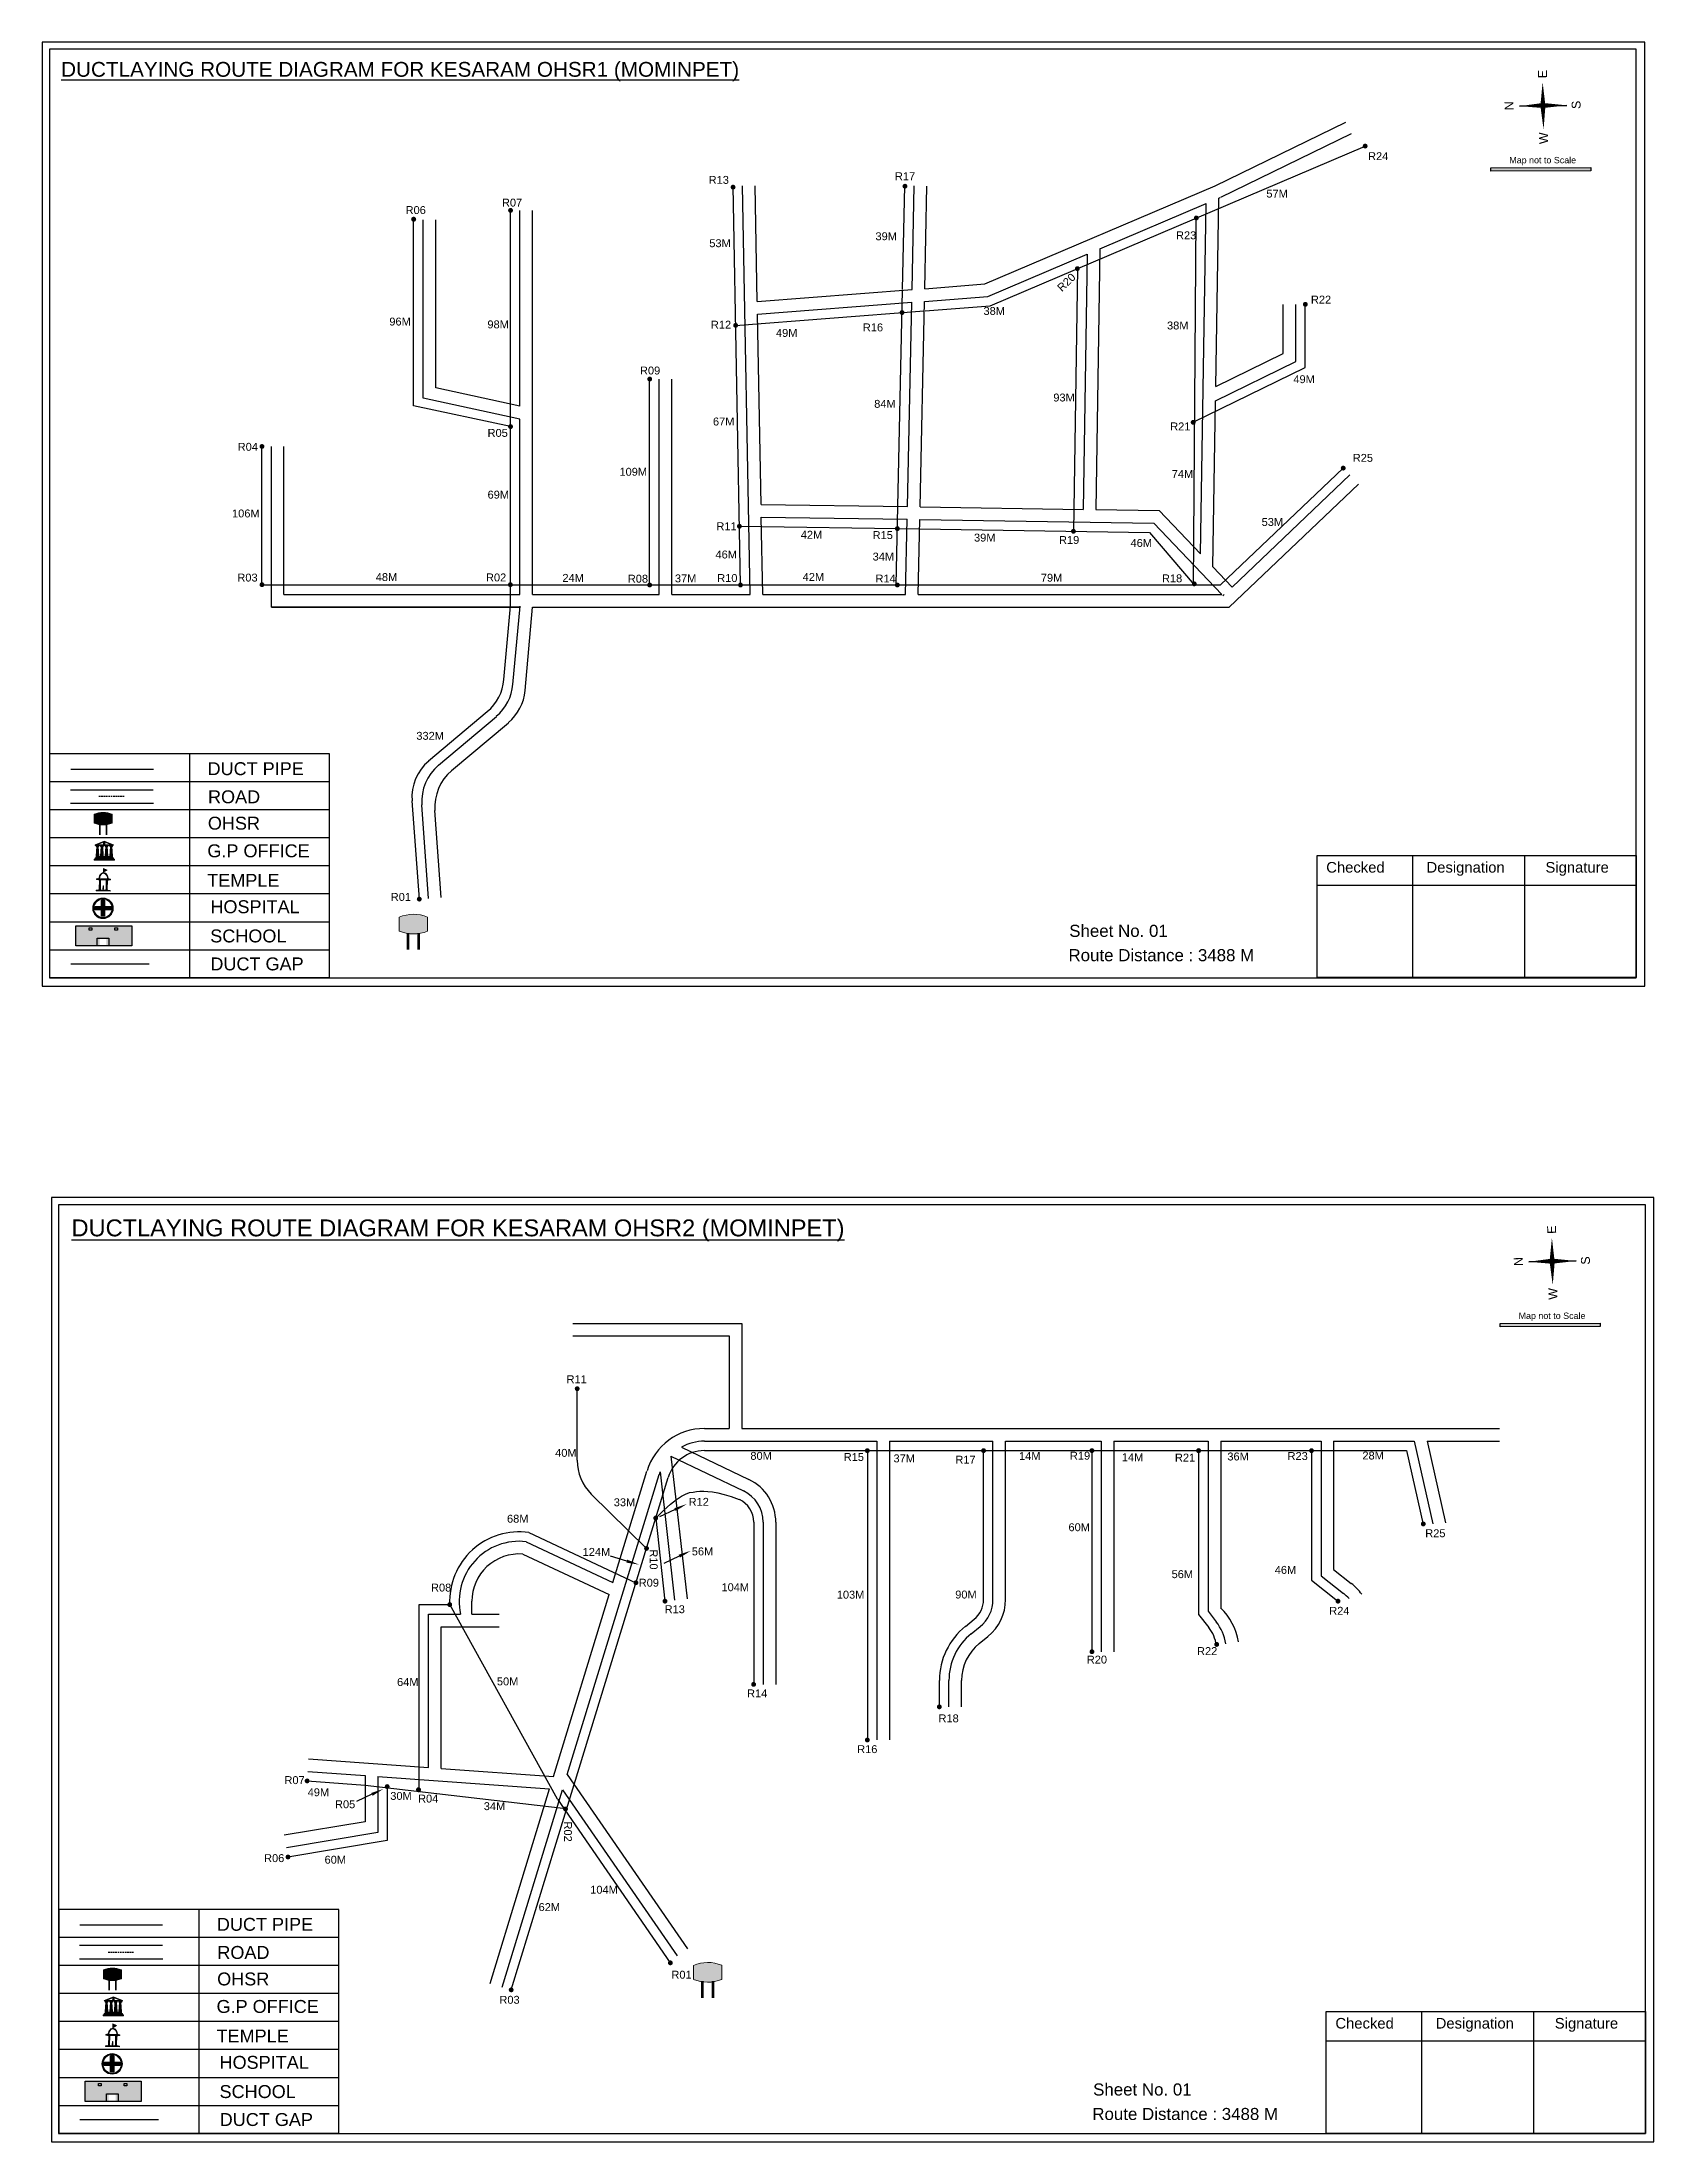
# Model space of a CAD drawing. Header units: inches. Extents: x 1472 to 9278, y 30 to 1360.
# Drawn here: x 3519 to 4540, y 30 to 1360 of the extents above; entities that cross this region are included whole.
import ezdxf

# ---------------------------------------------------------------- set-up
doc = ezdxf.new("R2010")
doc.units = ezdxf.units.IN
doc.header["$MEASUREMENT"] = 0
doc.linetypes.add('DASHEDX2', pattern=[1.5, 1, -0.5])
for name, color, linetype in [('LANDMARK', 7, 'Continuous'), ('OHT', 7, 'Continuous'), ('pipe', 5, 'Continuous')]:
    doc.layers.add(name, color=color, linetype=linetype)
doc.styles.get("Standard").update_dxf_attribs({"font": 'arial.ttf'})

msp = doc.modelspace()

# ---------------------------------------------------------------- texts
at = {"color": 242, "true_color": 0xcd2027}
for s, height, p in [('%%UDUCTLAYING ROUTE DIAGRAM FOR KESARAM OHSR1 (MOMINPET)', 9.375, (3531.6, 1337.8)), ('%%UDUCTLAYING ROUTE DIAGRAM FOR KESARAM OHSR2 (MOMINPET)', 10.688, (3538.2, 603.6))]:
    msp.add_text(s, height=height, dxfattribs=at).set_placement(p)
for s, height, rotation, p in [('E', 5.65, 91.0063, (4472.4, 1336.9)), ('N', 5.65, 91.0063, (4451.2, 1316.6)), ('S', 5.65, 91.0063, (4493.7, 1317.4)), ('W', 5.65, 91.0063, (4473.1, 1295.2)), ('R20', 5, 44.0554, (4165.2, 1201.4)), ('E', 5.65, 91.0063, (4478.2, 605.2)), ('N', 5.65, 91.0063, (4457.1, 584.8)), ('S', 5.65, 91.0063, (4499.6, 585.7)), ('W', 5.65, 91.0063, (4479, 563.5)), ('R10', 5, 270, (3904.3, 405.4)), ('R02', 5, 270, (3850, 233.1))]:
    msp.add_text(s, height=height, rotation=rotation).set_placement(p)
for s, height, p in [('R24', 5, (4359.1, 1285)), ('R17', 5, (4059.5, 1272.3)), ('Map not to Scale', 4.038, (4448.5, 1283)), ('R13', 5, (3941.6, 1270)), ('57M', 5, (4294.7, 1261.3)), ('R06', 5, (3749.7, 1250.9)), ('R07', 5, (3810.7, 1255.6)), ('39M', 5, (4047.2, 1234.3)), ('R23', 5, (4237.5, 1234.9)), ('53M', 5, (3942, 1229.9)), ('R22', 5, (4322.9, 1194.2)), ('96M', 5, (3739.4, 1180.3)), ('98M', 5, (3801.5, 1178.5)), ('38M', 5, (4115.6, 1187)), ('R12', 5, (3943, 1178.3)), ('49M', 5, (3984.2, 1173.1)), ('R16', 5, (4039.2, 1176.6)), ('38M', 5, (4231.8, 1177.8)), ('R09', 5, (3898.1, 1149.3)), ('49M', 5, (4311.8, 1143.8)), ('84M', 5, (4046.4, 1128.2)), ('93M', 5, (4159.8, 1132.2)), ('67M', 5, (3944.3, 1117)), ('R21', 5, (4233.8, 1113.9)), ('R04', 5, (3643.4, 1101)), ('R05', 5, (3801.6, 1109.8)), ('109M', 5, (3885.1, 1085.2)), ('R25', 5, (4349.4, 1094)), ('74M', 5, (4234.8, 1083.8)), ('106M', 5, (3639.8, 1058.8)), ('69M', 5, (3801.6, 1070.7)), ('R11', 5, (3946.5, 1050.7)), ('53M', 5, (4291.7, 1053.4)), ('46M', 5, (3945.9, 1032.8)), ('42M', 5, (3999.9, 1045.3)), ('R15', 5, (4045.4, 1045.1)), ('39M', 5, (4109.6, 1043.5)), ('R19', 5, (4163.4, 1042)), ('46M', 5, (4208.7, 1040.1)), ('34M', 5, (4045.4, 1031.5)), ('R03', 5, (3643.2, 1018.2)), ('48M', 5, (3730.8, 1018.5)), ('R02', 5, (3800.6, 1018.3)), ('24M', 5, (3849, 1018)), ('R08', 5, (3890.4, 1017.5)), ('37M', 5, (3920.2, 1017.7)), ('R10', 5, (3947, 1017.9)), ('42M', 5, (4001.1, 1018.6)), ('R14', 5, (4047.2, 1017.6)), ('79M', 5, (4151.9, 1018.1)), ('R18', 5, (4228.6, 1017.7)), ('332M', 5, (3756.5, 918)), ('DUCT PIPE', 8.18, (3624.3, 895.6)), ('ROAD ', 8.18, (3624.6, 877.8)), ('OHSR', 8.18, (3624.5, 861.1)), ('G.P OFFICE', 8.18, (3624.2, 843.6)), ('Checked', 6.71, (4332.6, 833.9)), ('Designation', 6.71, (4396.1, 833.9)), ('Signature', 6.71, (4471.4, 833.9)), ('TEMPLE', 8.18, (3624.1, 824.9)), ('HOSPITAL', 8.18, (3626.1, 808.2)), ('R01', 5, (3740.3, 816)), ('SCHOOL', 8.18, (3626, 789.7)), ('Sheet No. 01', 7.649, (4169.9, 793.2)), ('Route Distance : 3488 M', 7.649, (4169.4, 777.8)), ('DUCT GAP', 8.18, (3626.1, 772)), ('Map not to Scale', 4.038, (4454.4, 551.3)), ('R11', 5, (3851.6, 510.6)), ('40M', 5, (3844.4, 464)), ('80M', 5, (3968, 462.1)), ('R15', 5, (4027.1, 461.4)), ('37M', 5, (4058.6, 460.5)), ('14M', 5, (4138.1, 462)), ('R19', 5, (4170.3, 462.2)), ('14M', 5, (4203.2, 461.2)), ('R21', 5, (4236.8, 461)), ('36M', 5, (4270, 461.7)), ('R23', 5, (4308.1, 462)), ('28M', 5, (4355.5, 462.3)), ('R17', 5, (4097.8, 459.7)), ('68M', 5, (3813.9, 422.3)), ('33M', 5, (3881.5, 432.7)), ('R12', 5, (3928.9, 433)), ('60M', 5, (4169.4, 416.9)), ('R25', 5, (4395.3, 413.1)), ('124M', 5, (3861.8, 401.3)), ('56M', 5, (3930.9, 401.6)), ('R09', 5, (3897.3, 381.8)), ('56M', 5, (4234.7, 387.2)), ('46M', 5, (4300, 389.9)), ('R08', 5, (3765.8, 378.7)), ('104M', 5, (3949.7, 378.9)), ('103M', 5, (4022.7, 374.2)), ('90M', 5, (4097.7, 374.3)), ('R13', 5, (3913.7, 365)), ('R24', 5, (4334.5, 364)), ('R20', 5, (4181, 333.1)), ('R22', 5, (4250.8, 338.5)), ('64M', 5, (3744.3, 318.9)), ('50M', 5, (3807.5, 319.3)), ('R14', 5, (3965.9, 311.7)), ('R18', 5, (4087.1, 295.9)), ('R16', 5, (4035.6, 276.4)), ('R07', 5, (3673, 256.8)), ('49M', 5, (3687.7, 249.1)), ('R05', 5, (3705, 241.5)), ('30M', 5, (3740, 246.8)), ('R04', 5, (3757.6, 245.1)), ('34M', 5, (3799.2, 240.3)), ('R06', 5, (3660.1, 207.4)), ('60M', 5, (3698.4, 206.4)), ('104M', 5, (3866.6, 187.4)), ('62M', 5, (3833.9, 176.4)), ('DUCT PIPE', 8.18, (3630.2, 163.9)), ('ROAD ', 8.18, (3630.5, 146.1)), ('OHSR', 8.18, (3630.4, 129.3)), ('R01', 5, (3918, 133.6)), ('G.P OFFICE', 8.18, (3630, 111.9)), ('R03', 5, (3809.1, 117.7)), ('Checked', 6.71, (4338.4, 102)), ('Designation', 6.71, (4401.9, 102)), ('Signature', 6.71, (4477.3, 102)), ('TEMPLE', 8.18, (3630, 93.2)), ('HOSPITAL', 8.18, (3631.9, 76.5)), ('Sheet No. 01', 7.649, (4185, 59.6)), ('SCHOOL', 8.18, (3631.9, 58)), ('DUCT GAP', 8.18, (3632, 40.3)), ('Route Distance : 3488 M', 7.649, (4184.5, 44.1))]:
    msp.add_text(s, height=height).set_placement(p)

# ---------------------------------------------------------------- blocks, each defined once
blk = doc.blocks.new('OHT')
at = {"linetype": 'Continuous', "lineweight": 0, "true_color": 0x0ffffc}
blk.add_hatch(color=4, dxfattribs=at).paths.add_polyline_path([(0.012, 1), (0, 1, 0.101323), (-0.4, 0.916), (-0.4, 0.525, 0.194075), (0.399, 0.521), (0.399, 0.921, 0.097877)])
at = {"color": 4, "linetype": 'Continuous', "lineweight": 0, "true_color": 0x0ffffc, "flags": 128}
for points in [[(-0.4, 0.525), (-0.4, 0.916)], [(0.399, 0.521), (0.399, 0.921)]]:
    blk.add_lwpolyline(points, dxfattribs=at)
at = {"color": 4, "linetype": 'Continuous', "lineweight": 0, "true_color": 0x0ffffc, "const_width": 0.075, "flags": 128}
for points in [[(-0.15, 0), (-0.15, 0.475)], [(0.15, 0), (0.15, 0.473)]]:
    blk.add_lwpolyline(points, dxfattribs=at)
at = {"color": 4, "linetype": 'Continuous', "lineweight": 0, "true_color": 0x0ffffc}
for centre, radius, start, end in [((0.006, -0.019), 1.019, 67.31091, 113.47108), ((0.004, 1.513), 1.068, 247.76824, 291.70073)]:
    blk.add_arc(centre, radius, start, end, dxfattribs=at)
blk = doc.blocks.new('Government_Office')
at = {"linetype": 'Continuous', "lineweight": 0, "true_color": 0xff0000}
for points in [[(-0.5, 0.05), (0.5, 0.05), (0.5, 0), (-0.5, 0)], [(-0.45, 0.08), (-0.45, 0.12), (0.45, 0.12), (0.45, 0.08)], [(-0.4, 0.14), (-0.4, 0.18), (0.4, 0.18), (0.4, 0.14)]]:
    blk.add_hatch(color=1, dxfattribs=at).paths.add_polyline_path(points)
h = blk.add_hatch(color=1, dxfattribs=at)
h.paths.add_polyline_path([(0.44, 0.72), (0.45, 0.75), (0, 0.93), (-0.45, 0.75), (-0.44, 0.72)])
h.paths.add_polyline_path([(0.36, 0.75), (-0.36, 0.75), (0, 0.9)], flags=16)
h.paths.add_polyline_path([(0, 0.78, -1), (0, 0.87, -1)], flags=0)
h = blk.add_hatch(color=1, dxfattribs=at)
edge = h.paths.add_edge_path()
edge.add_line((-0.27, 0.2), (-0.3, 0.68))
edge.add_line((-0.3, 0.68), (-0.29, 0.68))
edge.add_arc((-0.28, 0.69), 0.0176, 225.304, 441.5659)
edge.add_line((-0.28, 0.7), (-0.39, 0.7))
edge.add_arc((-0.39, 0.69), 0.0176, 98.4341, 314.696)
edge.add_line((-0.38, 0.68), (-0.37, 0.68))
edge.add_line((-0.37, 0.68), (-0.4, 0.2))
edge.add_line((-0.4, 0.2), (-0.27, 0.2))
h = blk.add_hatch(color=1, dxfattribs=at)
edge = h.paths.add_edge_path()
edge.add_line((-0.05, 0.2), (-0.07, 0.68))
edge.add_line((-0.07, 0.68), (-0.07, 0.68))
edge.add_arc((-0.05, 0.69), 0.0176, 225.304, 441.5659)
edge.add_line((-0.05, 0.7), (-0.17, 0.7))
edge.add_arc((-0.17, 0.69), 0.0176, 98.4341, 314.696)
edge.add_line((-0.16, 0.68), (-0.15, 0.68))
edge.add_line((-0.15, 0.68), (-0.18, 0.2))
edge.add_line((-0.18, 0.2), (-0.05, 0.2))
h = blk.add_hatch(color=1, dxfattribs=at)
edge = h.paths.add_edge_path()
edge.add_arc((0, 0.83), 0.0467, 90, 270)
edge.add_arc((0, 0.83), 0.0467, 270, 450)
h = blk.add_hatch(color=1, dxfattribs=at)
edge = h.paths.add_edge_path()
edge.add_line((0.18, 0.2), (0.15, 0.68))
edge.add_line((0.15, 0.68), (0.16, 0.68))
edge.add_arc((0.17, 0.69), 0.0176, 225.304, 441.5659)
edge.add_line((0.17, 0.7), (0.05, 0.7))
edge.add_arc((0.05, 0.69), 0.0176, 98.4341, 314.696)
edge.add_line((0.07, 0.68), (0.07, 0.68))
edge.add_line((0.07, 0.68), (0.05, 0.2))
edge.add_line((0.05, 0.2), (0.18, 0.2))
h = blk.add_hatch(color=1, dxfattribs=at)
edge = h.paths.add_edge_path()
edge.add_line((0.4, 0.2), (0.37, 0.68))
edge.add_line((0.37, 0.68), (0.38, 0.68))
edge.add_arc((0.39, 0.69), 0.0176, 225.304, 441.5659)
edge.add_line((0.4, 0.7), (0.28, 0.7))
edge.add_arc((0.28, 0.69), 0.0176, 98.4341, 314.696)
edge.add_line((0.29, 0.68), (0.3, 0.68))
edge.add_line((0.3, 0.68), (0.27, 0.2))
edge.add_line((0.27, 0.2), (0.4, 0.2))
at = {"color": 1, "linetype": 'Continuous', "lineweight": 0, "true_color": 0xff0000, "flags": 128}
for points in [[(-0.5, 0.05), (0.5, 0.05), (0.5, 0), (-0.5, 0)], [(-0.45, 0.75), (-0.44, 0.72), (0.44, 0.72), (0.45, 0.75), (0, 0.93)], [(-0.45, 0.08), (-0.45, 0.12), (0.45, 0.12), (0.45, 0.08)], [(-0.4, 0.14), (-0.4, 0.18), (0.4, 0.18), (0.4, 0.14)], [(-0.36, 0.75), (0.36, 0.75), (0, 0.9)]]:
    blk.add_lwpolyline(points, close=True, dxfattribs=at)
for points in [[(-0.27, 0.2), (-0.3, 0.68), (-0.29, 0.68, 1.379694), (-0.28, 0.7), (-0.39, 0.7, 1.379694), (-0.38, 0.68), (-0.37, 0.68), (-0.4, 0.2)], [(-0.05, 0.2), (-0.07, 0.68), (-0.07, 0.68, 1.379694), (-0.05, 0.7), (-0.17, 0.7, 1.379694), (-0.16, 0.68), (-0.15, 0.68), (-0.18, 0.2)], [(0, 0.87, 1), (0, 0.78, 1)], [(0.18, 0.2), (0.15, 0.68), (0.16, 0.68, 1.379694), (0.17, 0.7), (0.05, 0.7, 1.379694), (0.07, 0.68), (0.07, 0.68), (0.05, 0.2)], [(0.4, 0.2), (0.37, 0.68), (0.38, 0.68, 1.379694), (0.4, 0.7), (0.28, 0.7, 1.379694), (0.29, 0.68), (0.3, 0.68), (0.27, 0.2)]]:
    blk.add_lwpolyline(points, format="xyb", close=True, dxfattribs=at)
blk = doc.blocks.new('Temple')
at = {"linetype": 'Continuous', "lineweight": 0, "true_color": 0xff0000}
h = blk.add_hatch(color=1, dxfattribs=at)
edge = h.paths.add_edge_path()
edge.add_line((0.012, 0.857), (0, 0.85))
edge.add_line((0, 0.85), (-0.003, 0.925))
edge.add_line((-0.003, 0.925), (-0.012, 0.925))
edge.add_line((-0.012, 0.925), (-0.012, 0.806))
edge.add_spline(control_points=[(-0.012, 0.806), (-0.004, 0.807), (0.004, 0.807), (0.012, 0.806)], knot_values=[6.223801, 6.223801, 6.223801, 6.223801, 6.343965, 6.343965, 6.343965, 6.343965], degree=3, periodic=0)
edge.add_line((0.012, 0.806), (0.012, 0.857))
at = {"linetype": 'Continuous', "lineweight": 0, "true_color": 0xe66000}
blk.add_hatch(color=32, dxfattribs=at).paths.add_polyline_path([(-0.006, 1), (0.147, 0.931), (0, 0.85)])
at = {"linetype": 'Continuous', "lineweight": 0, "true_color": 0xff0000}
h = blk.add_hatch(color=1, dxfattribs=at)
edge = h.paths.add_edge_path()
edge.add_line((0.175, 0.49), (0.225, 0.49))
edge.add_line((0.225, 0.49), (0.225, 0.497))
edge.add_line((0.225, 0.497), (0.307, 0.497))
edge.add_line((0.307, 0.497), (0.307, 0.533))
edge.add_line((0.307, 0.533), (0.257, 0.533))
edge.add_line((0.257, 0.533), (0.257, 0.54))
edge.add_line((0.257, 0.54), (0.2, 0.54))
edge.add_spline(control_points=[(0.2, 0.54), (0.2, 0.589), (0.19, 0.638), (0.142, 0.743), (0.092, 0.79), (0.027, 0.805), (0.02, 0.806), (0.012, 0.806)], knot_values=[4.712389, 4.712389, 4.712389, 4.712389, 5.278166, 5.278166, 6.117402, 6.117402, 6.223801, 6.223801, 6.223801, 6.223801], degree=3, periodic=0)
edge.add_line((0.012, 0.806), (0.012, 0.79))
edge.add_line((0.012, 0.79), (-0.012, 0.79))
edge.add_line((-0.012, 0.79), (-0.012, 0.806))
edge.add_spline(control_points=[(-0.012, 0.806), (-0.055, 0.802), (-0.096, 0.781), (-0.171, 0.699), (-0.197, 0.628), (-0.2, 0.55), (-0.2, 0.545), (-0.2, 0.54)], knot_values=[6.343965, 6.343965, 6.343965, 6.343965, 6.956638, 6.956638, 7.795874, 7.795874, 7.853982, 7.853982, 7.853982, 7.853982], degree=3, periodic=0)
edge.add_line((-0.2, 0.54), (-0.257, 0.54))
edge.add_line((-0.257, 0.54), (-0.257, 0.533))
edge.add_line((-0.257, 0.533), (-0.307, 0.533))
edge.add_line((-0.307, 0.533), (-0.307, 0.497))
edge.add_line((-0.307, 0.497), (-0.225, 0.497))
edge.add_line((-0.225, 0.497), (-0.225, 0.49))
edge.add_line((-0.225, 0.49), (-0.175, 0.49))
edge.add_line((-0.175, 0.49), (-0.175, 0.07))
edge.add_arc((-0.205, 0.07), 0.03, -90, 0, ccw=False)
edge.add_line((-0.205, 0.04), (-0.257, 0.04))
edge.add_line((-0.257, 0.04), (-0.257, 0.033))
edge.add_line((-0.257, 0.033), (-0.307, 0.033))
edge.add_line((-0.307, 0.033), (-0.307, 0))
edge.add_line((-0.307, 0), (0.307, 0))
edge.add_line((0.307, 0), (0.307, 0.033))
edge.add_line((0.307, 0.033), (0.257, 0.033))
edge.add_line((0.257, 0.033), (0.257, 0.04))
edge.add_line((0.257, 0.04), (0.205, 0.04))
edge.add_arc((0.205, 0.07), 0.03, 180, 270, ccw=False)
edge.add_line((0.175, 0.07), (0.175, 0.49))
h.paths.add_polyline_path([(0.125, 0.07, -0.414214), (0.095, 0.04), (0.05, 0.04), (0.05, 0.033), (-0.05, 0.033), (-0.05, 0.04), (-0.095, 0.04, -0.414214), (-0.125, 0.07), (-0.125, 0.497), (0.125, 0.497)], flags=16)
edge = h.paths.add_edge_path(flags=16)
edge.add_ellipse((0, 0.54), major_axis=(0, 0.242), ratio=0.722808, start_angle=270, end_angle=450, ccw=False)
edge.add_line((0.175, 0.54), (-0.175, 0.54))
h.paths.add_polyline_path([(0.012, 0.23), (0.012, 0.07), (-0.012, 0.07), (-0.012, 0.23)], flags=0)
h = blk.add_hatch(color=1, dxfattribs=at)
edge = h.paths.add_edge_path()
edge.add_line((0.012, 0.79), (0.012, 0.806))
edge.add_spline(control_points=[(0.012, 0.806), (0.004, 0.807), (-0.004, 0.807), (-0.012, 0.806)], knot_values=[6.223801, 6.223801, 6.223801, 6.223801, 6.343965, 6.343965, 6.343965, 6.343965], degree=3, periodic=0)
edge.add_line((-0.012, 0.806), (-0.012, 0.79))
edge.add_line((-0.012, 0.79), (0.012, 0.79))
at = {"color": 1, "linetype": 'Continuous', "lineweight": 0, "true_color": 0xff0000, "flags": 128}
for points in [[(0.012, 0.925), (-0.012, 0.925), (-0.012, 0.79), (0.012, 0.79)], [(0.012, 0.23), (-0.012, 0.23), (-0.012, 0.07), (0.012, 0.07)]]:
    blk.add_lwpolyline(points, close=True, dxfattribs=at)
at = {"color": 32, "linetype": 'Continuous', "lineweight": 0, "true_color": 0xe66000, "flags": 128}
blk.add_lwpolyline([(-0.006, 1), (0.147, 0.931), (0, 0.85), (-0.006, 1)], dxfattribs=at)
at = {"color": 1, "linetype": 'Continuous', "lineweight": 0, "true_color": 0xff0000, "flags": 128}
blk.add_lwpolyline([(0.2, 0.54), (0.257, 0.54), (0.257, 0.533), (0.307, 0.533), (0.307, 0.497), (0.225, 0.497), (0.225, 0.49), (0.175, 0.49), (0.175, 0.07, 0.414214), (0.205, 0.04), (0.257, 0.04), (0.257, 0.033), (0.307, 0.033), (0.307, 0), (-0.307, 0), (-0.307, 0.033), (-0.257, 0.033), (-0.257, 0.04), (-0.205, 0.04, 0.414214), (-0.175, 0.07), (-0.175, 0.49), (-0.225, 0.49), (-0.225, 0.497), (-0.307, 0.497), (-0.307, 0.533), (-0.257, 0.533), (-0.257, 0.54), (-0.2, 0.54)], format="xyb", dxfattribs=at)
blk.add_lwpolyline([(-0.175, 0.54), (0.175, 0.54)], dxfattribs=at)
blk.add_lwpolyline([(0.125, 0.497), (0.125, 0.07, -0.414214), (0.095, 0.04), (0.05, 0.04), (0.05, 0.033), (-0.05, 0.033), (-0.05, 0.04), (-0.095, 0.04, -0.414214), (-0.125, 0.07), (-0.125, 0.497)], format="xyb", close=True, dxfattribs=at)
at = {"color": 1, "linetype": 'Continuous', "lineweight": 0, "true_color": 0xff0000}
blk.add_ellipse((0, 0.54), major_axis=(0, 0.242), ratio=0.722808, start_param=4.712389, end_param=7.853982, dxfattribs=at)
blk.add_open_spline([(0.2, 0.54), (0.2, 0.589), (0.19, 0.638), (0.142, 0.743), (0.092, 0.79), (-0.023, 0.816), (-0.085, 0.794), (-0.171, 0.699), (-0.197, 0.628), (-0.2, 0.55), (-0.2, 0.545), (-0.2, 0.54)], degree=3, knots=[4.712389, 4.712389, 4.712389, 4.712389, 5.278166, 5.278166, 6.117402, 6.117402, 6.956638, 6.956638, 7.795874, 7.795874, 7.853982, 7.853982, 7.853982, 7.853982], dxfattribs=at)
blk = doc.blocks.new('*U5')
at = {"color": 0, "linetype": 'DASHEDX2', "transparency": 16777216}
blk.add_line((-8.2, 0), (8, 0), dxfattribs=at)
blk = doc.blocks.new('Hospital')
at = {"linetype": 'Continuous', "lineweight": 0, "true_color": 0x000000}
h = blk.add_hatch(color=18, dxfattribs=at)
h.paths.add_polyline_path([(-0.5, 0, 1), (0.5, 0, 1)])
h.paths.add_polyline_path([(0.45, 0, -1), (-0.45, 0, -1)], flags=16)
at = {"linetype": 'Continuous', "true_color": 0xff0000}
blk.add_hatch(color=1, dxfattribs=at).paths.add_polyline_path([(-0.39, 0.08), (-0.08, 0.08), (-0.08, 0.39), (0.08, 0.39), (0.08, 0.08), (0.39, 0.08), (0.39, -0.08), (0.08, -0.08), (0.08, -0.39), (-0.08, -0.39), (-0.08, -0.08), (-0.39, -0.08)])
at = {"color": 1, "linetype": 'Continuous', "true_color": 0xff0000, "flags": 128}
blk.add_lwpolyline([(-0.39, 0.08), (-0.08, 0.08), (-0.08, 0.39), (0.08, 0.39), (0.08, 0.08), (0.39, 0.08), (0.39, -0.08), (0.08, -0.08), (0.08, -0.39), (-0.08, -0.39), (-0.08, -0.08), (-0.39, -0.08)], close=True, dxfattribs=at)
at = {"color": 18, "linetype": 'Continuous', "lineweight": 0, "true_color": 0x000000}
for radius in [0.5, 0.446]:
    blk.add_circle((0, 0), radius, dxfattribs=at)
blk = doc.blocks.new('*U6')
at = {"color": 0, "linetype": 'DASHEDX2', "transparency": 16777216}
blk.add_line((-8.2, 0), (8, 0), dxfattribs=at)

# ---------------------------------------------------------------- hatches: boundary and pattern name
at = {"ltscale": 0.5}
h = msp.add_hatch(color=5, dxfattribs=at)
h.dxf.hatch_style = 1
h.paths.add_polyline_path([(4358.8, 1293.9, 1), (4355.7, 1293.9, 1)])
at = {"true_color": 0x0093dd}
h = msp.add_hatch(color=142, dxfattribs=at)
h.dxf.hatch_style = 1
h.paths.add_polyline_path([(4436.9, 1280.1), (4436.9, 1278), (4500.2, 1278.2), (4500.2, 1280.3)])
at = {"ltscale": 0.5}
h = msp.add_hatch(color=5, dxfattribs=at)
h.dxf.hatch_style = 1
h.paths.add_polyline_path([(3958.6, 1267.9, 1), (3955.5, 1267.9, 1)])
h = msp.add_hatch(color=5, dxfattribs=at)
h.dxf.hatch_style = 1
h.paths.add_polyline_path([(4067.4, 1268.5, 1), (4064.3, 1268.5, 1)])
h = msp.add_hatch(color=5, dxfattribs=at)
h.dxf.hatch_style = 1
h.paths.add_polyline_path([(3817.7, 1253.2, 1), (3814.6, 1253.2, 1)])
h = msp.add_hatch(color=5, dxfattribs=at)
h.dxf.hatch_style = 1
h.paths.add_polyline_path([(4251.9, 1248.4, 1), (4248.8, 1248.4, 1)])
h = msp.add_hatch(color=5, dxfattribs=at)
h.dxf.hatch_style = 1
h.paths.add_polyline_path([(3756.4, 1247.6, 1), (3753.2, 1247.6, 1)])
h = msp.add_hatch(color=5, dxfattribs=at)
h.dxf.hatch_style = 1
h.paths.add_polyline_path([(4176.6, 1216.3, 1), (4173.5, 1216.3, 1)])
h = msp.add_hatch(color=5, dxfattribs=at)
h.dxf.hatch_style = 1
h.paths.add_polyline_path([(4065.6, 1188.5, 1), (4062.5, 1188.5, 1)])
h = msp.add_hatch(color=5, dxfattribs=at)
h.dxf.hatch_style = 1
h.paths.add_polyline_path([(4320.9, 1193.7, 1), (4317.8, 1193.7, 1)])
h = msp.add_hatch(color=5, dxfattribs=at)
h.dxf.hatch_style = 1
h.paths.add_polyline_path([(3960.2, 1180.4, 1), (3957.1, 1180.4, 1)])
h = msp.add_hatch(color=5, dxfattribs=at)
h.dxf.hatch_style = 1
h.paths.add_polyline_path([(3905.8, 1146.4, 1), (3902.7, 1146.4, 1)])
h = msp.add_hatch(color=5, dxfattribs=at)
h.dxf.hatch_style = 1
h.paths.add_polyline_path([(3817.7, 1116.3, 1), (3814.6, 1116.3, 1)])
h = msp.add_hatch(color=5, dxfattribs=at)
h.dxf.hatch_style = 1
h.paths.add_polyline_path([(4249.9, 1119, 1), (4246.8, 1119, 1)])
h = msp.add_hatch(color=5, dxfattribs=at)
h.dxf.hatch_style = 1
h.paths.add_polyline_path([(3660.3, 1103.7, 1), (3657.2, 1103.7, 1)])
h = msp.add_hatch(color=5, dxfattribs=at)
h.dxf.hatch_style = 1
h.paths.add_polyline_path([(4344.9, 1090, 1), (4341.8, 1090, 1)])
h = msp.add_hatch(color=5, dxfattribs=at)
h.dxf.hatch_style = 1
h.paths.add_polyline_path([(3962.6, 1053.2, 1), (3959.5, 1053.2, 1)])
h = msp.add_hatch(color=5, dxfattribs=at)
h.dxf.hatch_style = 1
h.paths.add_polyline_path([(4062.6, 1051.7, 1), (4059.5, 1051.7, 1)])
h = msp.add_hatch(color=5, dxfattribs=at)
h.dxf.hatch_style = 1
h.paths.add_polyline_path([(4174.1, 1050, 1), (4171, 1050, 1)])
h = msp.add_hatch(color=5, dxfattribs=at)
h.dxf.hatch_style = 1
h.paths.add_polyline_path([(3660.3, 1016.2, 1), (3657.2, 1016.2, 1)])
h = msp.add_hatch(color=5, dxfattribs=at)
h.dxf.hatch_style = 1
h.paths.add_polyline_path([(3817.6, 1016.2, 1), (3814.5, 1016.2, 1)])
h = msp.add_hatch(color=5, dxfattribs=at)
h.dxf.hatch_style = 1
h.paths.add_polyline_path([(3905.8, 1016, 1), (3902.7, 1016, 1)])
h = msp.add_hatch(color=5, dxfattribs=at)
h.dxf.hatch_style = 1
h.paths.add_polyline_path([(3963.3, 1016, 1), (3960.2, 1016, 1)])
h = msp.add_hatch(color=5, dxfattribs=at)
h.dxf.hatch_style = 1
h.paths.add_polyline_path([(4062.6, 1016, 1), (4059.5, 1016, 1)])
h = msp.add_hatch(color=5, dxfattribs=at)
h.dxf.hatch_style = 1
h.paths.add_polyline_path([(4250.6, 1016.7, 1), (4247.5, 1016.7, 1)])
h = msp.add_hatch(color=5, dxfattribs=at)
h.dxf.hatch_style = 1
h.paths.add_polyline_path([(3759.9, 817.1, 1), (3756.8, 817.1, 1)])
at = {"true_color": 0xc8c92d}
h = msp.add_hatch(color=52, dxfattribs=at)
h.dxf.hatch_style = 1
h.paths.add_polyline_path([(3547.9, 800.3), (3540.9, 800.3), (3540.9, 787.6), (3547.9, 787.6)])
h.paths.add_polyline_path([(3576.3, 800.3), (3569.2, 800.3), (3569.2, 787.6), (3576.3, 787.6)])
at = {"true_color": 0x293189}
h = msp.add_hatch(color=177, dxfattribs=at)
h.dxf.hatch_style = 1
h.paths.add_polyline_path([(3569.2, 800.3), (3547.9, 800.3), (3547.9, 787.6), (3555.9, 787.6), (3555.9, 791.8), (3560.3, 791.8), (3560.3, 787.6), (3569.2, 787.6)])
h.paths.add_polyline_path([(3551, 797.5), (3549.4, 797.5), (3549.4, 798.9), (3551, 798.9)], flags=16)
h.paths.add_polyline_path([(3565.7, 797.5), (3565.7, 798.9), (3567.2, 798.9), (3567.2, 797.5)], flags=16)
at = {"true_color": 0x0093dd}
h = msp.add_hatch(color=142, dxfattribs=at)
h.dxf.hatch_style = 1
h.paths.add_polyline_path([(4442.8, 548.4), (4442.8, 546.3), (4506.1, 546.5), (4506.1, 548.6)])
at = {"ltscale": 0.5}
h = msp.add_hatch(color=5, dxfattribs=at)
h.dxf.hatch_style = 1
h.paths.add_polyline_path([(3859.9, 507.1, 1), (3856.8, 507.1, 1)])
h = msp.add_hatch(color=5, dxfattribs=at)
h.dxf.hatch_style = 1
h.paths.add_polyline_path([(4043.6, 467.9, 1), (4040.5, 467.9, 1)])
h = msp.add_hatch(color=5, dxfattribs=at)
h.dxf.hatch_style = 1
h.paths.add_polyline_path([(4117.2, 467.9, 1), (4114.1, 467.9, 1)])
h = msp.add_hatch(color=5, dxfattribs=at)
h.dxf.hatch_style = 1
h.paths.add_polyline_path([(4185.8, 467.9, 1), (4182.7, 467.9, 1)])
h = msp.add_hatch(color=5, dxfattribs=at)
h.dxf.hatch_style = 1
h.paths.add_polyline_path([(4253.4, 467.9, 1), (4250.2, 467.9, 1)])
h = msp.add_hatch(color=5, dxfattribs=at)
h.dxf.hatch_style = 1
h.paths.add_polyline_path([(4324.8, 467.9, 1), (4321.7, 467.9, 1)])
h = msp.add_hatch(color=5, dxfattribs=at)
h.dxf.hatch_style = 1
h.paths.add_polyline_path([(3909.6, 425.2, 1), (3906.5, 425.2, 1)])
h = msp.add_hatch(color=5, dxfattribs=at)
h.dxf.hatch_style = 1
h.paths.add_polyline_path([(4395.6, 421.5, 1), (4392.5, 421.5, 1)])
h = msp.add_hatch(color=5, dxfattribs=at)
h.dxf.hatch_style = 1
h.paths.add_polyline_path([(3903.8, 406, 1), (3900.7, 406, 1)])
h = msp.add_hatch(color=5, dxfattribs=at)
h.dxf.hatch_style = 1
h.paths.add_polyline_path([(3897.1, 384.3, 1), (3894, 384.3, 1)])
h = msp.add_hatch(color=5, dxfattribs=at)
h.dxf.hatch_style = 1
h.paths.add_polyline_path([(3915.5, 372.6, 1), (3912.4, 372.6, 1)])
h = msp.add_hatch(color=5, dxfattribs=at)
h.dxf.hatch_style = 1
h.paths.add_polyline_path([(4341.6, 372.6, 1), (4338.5, 372.6, 1)])
h = msp.add_hatch(color=5, dxfattribs=at)
h.dxf.hatch_style = 1
h.paths.add_polyline_path([(3779.2, 370.4, 1), (3776.1, 370.4, 1)])
h = msp.add_hatch(color=5, dxfattribs=at)
h.dxf.hatch_style = 1
h.paths.add_polyline_path([(4264.8, 345.2, 1), (4261.7, 345.2, 1)])
h = msp.add_hatch(color=5, dxfattribs=at)
h.dxf.hatch_style = 1
h.paths.add_polyline_path([(4185.8, 340.6, 1), (4182.7, 340.6, 1)])
h = msp.add_hatch(color=5, dxfattribs=at)
h.dxf.hatch_style = 1
h.paths.add_polyline_path([(3971.6, 319.9, 1), (3968.5, 319.9, 1)])
h = msp.add_hatch(color=5, dxfattribs=at)
h.dxf.hatch_style = 1
h.paths.add_polyline_path([(4089.2, 305.7, 1), (4086.1, 305.7, 1)])
h = msp.add_hatch(color=5, dxfattribs=at)
h.dxf.hatch_style = 1
h.paths.add_polyline_path([(4043.6, 284.7, 1), (4040.5, 284.7, 1)])
h = msp.add_hatch(color=5, dxfattribs=at)
h.dxf.hatch_style = 1
h.paths.add_polyline_path([(3688.9, 258.8, 1), (3685.8, 258.8, 1)])
h = msp.add_hatch(color=5, dxfattribs=at)
h.dxf.hatch_style = 1
h.paths.add_polyline_path([(3739.6, 255.2, 1), (3736.5, 255.2, 1)])
h = msp.add_hatch(color=5, dxfattribs=at)
h.dxf.hatch_style = 1
h.paths.add_polyline_path([(3759.5, 253.2, 1), (3756.3, 253.2, 1)])
h = msp.add_hatch(color=5, dxfattribs=at)
h.dxf.hatch_style = 1
h.paths.add_polyline_path([(3852.5, 241, 1), (3849.4, 241, 1)])
h = msp.add_hatch(color=5, dxfattribs=at)
h.dxf.hatch_style = 1
h.paths.add_polyline_path([(3676.8, 210.6, 1), (3673.7, 210.6, 1)])
h = msp.add_hatch(color=5, dxfattribs=at)
h.dxf.hatch_style = 1
h.paths.add_polyline_path([(3918.9, 143.6, 1), (3915.8, 143.6, 1)])
h = msp.add_hatch(color=5, dxfattribs=at)
h.dxf.hatch_style = 1
h.paths.add_polyline_path([(3818.1, 126.5, 1), (3815, 126.5, 1)])
at = {"true_color": 0xc8c92d}
h = msp.add_hatch(color=52, dxfattribs=at)
h.dxf.hatch_style = 1
h.paths.add_polyline_path([(3553.8, 68.6), (3546.8, 68.6), (3546.8, 55.9), (3553.8, 55.9)])
h.paths.add_polyline_path([(3582.1, 68.6), (3575.1, 68.6), (3575.1, 55.9), (3582.1, 55.9)])
at = {"true_color": 0x293189}
h = msp.add_hatch(color=177, dxfattribs=at)
h.dxf.hatch_style = 1
h.paths.add_polyline_path([(3575.1, 68.6), (3553.8, 68.6), (3553.8, 55.9), (3561.8, 55.9), (3561.8, 60.1), (3566.2, 60.1), (3566.2, 55.9), (3575.1, 55.9)])
h.paths.add_polyline_path([(3556.9, 65.7), (3555.3, 65.7), (3555.3, 67.2), (3556.9, 67.2)], flags=16)
h.paths.add_polyline_path([(3571.5, 65.7), (3571.5, 67.2), (3573.1, 67.2), (3573.1, 65.7)], flags=16)

# ---------------------------------------------------------------- linework, layer by layer
for p, q in [((4484.9, 1319.7), (4454.9, 1319.2)), ((4454.9, 1319.2), (4484.9, 1319.7)), ((4484.9, 1319.7), (4454.9, 1319.2)), ((4469.9, 1319.4), (4484.9, 1319.7)), ((4262.3, 1268.7), (4345.1, 1309)), ((4265.8, 1261.5), (4348.6, 1301.8)), ((3967.8, 1010), (3963, 1268.7)), ((3972.3, 1195.5), (3971, 1268.8)), ((4070.4, 1203), (4071.8, 1268.7)), ((4078.4, 1203.6), (4079.8, 1268.5)), ((4116.5, 1206.6), (4262.3, 1268.7)), ((3822.1, 1129.3), (3822.1, 1253.2)), ((3830.1, 1010), (3830.1, 1253.2)), ((4189.3, 1228.9), (4256.5, 1257.5)), ((4253, 1035.7), (4256.5, 1257.5)), ((4262.7, 1141.6), (4264.5, 1260.9)), ((4264.5, 1260.9), (4265.4, 1261.3)), ((3760.8, 1134.3), (3760.8, 1247.3)), ((3768.8, 1140.8), (3768.8, 1247.3)), ((4118.4, 1198.7), (4181.2, 1225.4)), ((4181.2, 1225.4), (4178.7, 1063.9)), ((4189.3, 1228.9), (4186.7, 1063.8)), ((3972.3, 1195.5), (4070.4, 1203)), ((4078.2, 1195.6), (4118.4, 1198.7)), ((4078.4, 1203.6), (4116.5, 1206.6)), ((3964.3, 1194.8), (3964.3, 1194.8)), ((3972.5, 1187.4), (4070.2, 1195)), ((3974.8, 1067), (3972.5, 1187.4)), ((4067.4, 1065.6), (4070.2, 1195)), ((4075.4, 1065.5), (4078.2, 1195.6)), ((4305.3, 1162.5), (4305.3, 1193.7)), ((4313.3, 1157.5), (4313.3, 1193.7)), ((4262.5, 1132.6), (4313.3, 1157.5)), ((4262.7, 1141.6), (4305.3, 1162.5)), ((3910.2, 1010), (3910.2, 1146.4)), ((3918.2, 1010), (3918.2, 1146.4)), ((3822.1, 1121.1), (3760.8, 1134.3)), ((3822.1, 1129.3), (3768.8, 1140.8)), ((4260.9, 1027.4), (4262.5, 1132.6)), ((3822.1, 1010), (3822.1, 1121.1)), ((3830.1, 1127.6), (3830.1, 1127.6)), ((3664.7, 1002), (3664.7, 1103.7)), ((3672.7, 1010), (3672.7, 1103.7)), ((4271.2, 1002), (4353, 1079.9)), ((4273, 1014.7), (4347.5, 1085.7)), ((3974.8, 1067), (4067.4, 1065.6)), ((4075.4, 1065.5), (4178.7, 1063.9)), ((4186.7, 1063.8), (4226.9, 1063.1)), ((3966.9, 1059.1), (3966.9, 1059.1)), ((3975.8, 1010), (3974.9, 1059)), ((3974.9, 1059), (4067.2, 1057.6)), ((4066.2, 1010), (4067.2, 1057.6)), ((4074.2, 1010), (4075.2, 1057.5)), ((4075.2, 1057.5), (4223.4, 1055.2)), ((4223.4, 1055.2), (4266.4, 1010)), ((4226.9, 1063.1), (4253, 1035.7)), ((4260.9, 1027.4), (4273, 1014.7)), ((3822.1, 1002), (3664.7, 1002)), ((3664.7, 1002), (3822.1, 1002)), ((3672.7, 1010), (3822.1, 1010)), ((3817.7, 953.1), (3822.2, 1002.7)), ((3822.1, 1002), (3822.1, 1002.4)), ((3825.4, 949.1), (3830.1, 1002)), ((3830.1, 1010), (3910.2, 1010)), ((3830.1, 1002), (4271.2, 1002)), ((3918.2, 1010), (3967.8, 1010)), ((3961.8, 1009.9), (3961.8, 1010)), ((3975.8, 1010), (4066.2, 1010)), ((4074, 1001.9), (4074, 1002)), ((4074.2, 1010), (4266.4, 1010)), ((4267.2, 1009.2), (4268, 1010)), ((3770.5, 902), (3807.2, 932.8)), ((3778.8, 898.5), (3814.9, 928.8)), ((3524.2, 909.1), (3524.2, 768.6)), ((3612.8, 909.1), (3612.8, 767.2)), ((3701.5, 891.3), (3524.2, 891.3)), ((3537.5, 886.4), (3589.8, 886.4)), ((3537.5, 877.9), (3590, 877.9)), ((3701.5, 873.6), (3524.2, 873.6)), ((3764.3, 817.6), (3760, 876.8)), ((3772.3, 818.2), (3768.2, 873.3)), ((3701.5, 855.9), (3524.2, 855.9)), ((3701.5, 838.1), (3524.2, 838.1)), ((3701.5, 820.4), (3524.2, 820.4)), ((3524.2, 802.7), (3701.5, 802.7)), ((3524.2, 785), (3701.5, 785)), ((3524.2, 768.6), (3524.2, 767.2)), ((3524.2, 768.3), (3524.2, 767.2)), ((3701.5, 767.2), (3524.2, 767.2)), ((4490.8, 588), (4460.8, 587.5)), ((4460.8, 587.5), (4490.8, 588)), ((4490.8, 588), (4460.8, 587.5)), ((4475.8, 587.7), (4490.8, 588)), ((3855.6, 548.5), (3962.5, 548.5)), ((3962.5, 548.5), (3962.5, 481.9)), ((3855.6, 540.5), (3954.5, 540.5)), ((3954.5, 540.5), (3954.5, 481.9)), ((3938.9, 481.9), (3954.5, 481.9)), ((3962.5, 481.9), (4442.3, 481.9)), ((3924.4, 470.2), (3967.1, 449.6)), ((3938.9, 473.9), (4048.1, 473.9)), ((4048.1, 473.9), (4048.1, 284.7)), ((4056.1, 473.9), (4121.6, 473.9)), ((4056.1, 473.9), (4056.1, 284.7)), ((4121.6, 373.6), (4121.6, 473.9)), ((4129.6, 473.9), (4190.2, 473.9)), ((4129.6, 373.6), (4129.6, 473.9)), ((4190.2, 473.9), (4190.2, 340.6)), ((4198.2, 473.9), (4257.8, 473.9)), ((4198.2, 473.9), (4198.2, 340.6)), ((4257.8, 473.9), (4257.8, 366.2)), ((4265.8, 473.9), (4329.3, 473.9)), ((4265.8, 473.9), (4265.8, 368.4)), ((4329.3, 473.9), (4329.3, 388.7)), ((4337.3, 473.9), (4388.3, 473.9)), ((4337.3, 473.9), (4337.3, 392.6)), ((4388.3, 473.9), (4400, 421.5)), ((4396.5, 473.9), (4442.3, 473.9)), ((4396.5, 473.9), (4408.1, 422.1)), ((3852.1, 262.9), (3910.2, 452.7)), ((3880.9, 384.5), (3902.5, 455)), ((3910.8, 454.5), (3919.9, 373.2)), ((3917.7, 464.5), (3963.6, 442.4)), ((3917.7, 464.5), (3927.9, 374.1)), ((3920.3, 430.6), (3910.5, 426)), ((3976.1, 422.6), (3976.1, 319.9)), ((3984.1, 422.6), (3984.1, 319.9)), ((3823.9, 402.4), (3878.6, 376.8)), ((3826.1, 410.2), (3880.9, 384.5)), ((3889.7, 398), (3879.4, 401.1)), ((3923, 401.1), (3913.2, 396.5)), ((4329.3, 388.7), (4343.5, 377.5)), ((4337.3, 392.6), (4348.4, 383.8)), ((3791.6, 364.4), (3791.6, 372.5)), ((3843.3, 261.6), (3878.6, 376.8)), ((3764.2, 267.3), (3764.2, 364.4)), ((3764.2, 364.4), (3784.5, 364.4)), ((3791.6, 364.4), (3809, 364.4)), ((4257.8, 366.2), (4263, 359.6)), ((3772.2, 266.7), (3772.2, 356.4)), ((3772.2, 356.4), (3809, 356.4)), ((4107.8, 352), (4113.4, 356.5)), ((4112.8, 345.7), (4118.4, 350.2)), ((4093.7, 305.7), (4093.7, 322.4)), ((4101.7, 305.7), (4101.7, 322.4)), ((3688.3, 272.8), (3764.2, 267.3)), ((3772.2, 266.7), (3843.3, 261.6)), ((3687.8, 264.8), (3724.1, 262.2)), ((3724.1, 262.2), (3724.1, 232.9)), ((3732.1, 261.6), (3840.9, 253.7)), ((3732.1, 261.6), (3732.1, 226.1)), ((3803.2, 130.6), (3840.9, 253.7)), ((3810.8, 128.3), (3849.1, 253.1)), ((3849.1, 253.1), (3921.6, 148)), ((3852.1, 262.9), (3928.2, 152.5)), ((3728.4, 250.3), (3718.6, 245.7)), ((3724.1, 232.9), (3672.9, 224.4)), ((3732.1, 226.1), (3674.2, 216.5)), ((3530.1, 177.4), (3530.1, 36.9)), ((3618.7, 177.4), (3618.7, 35.5)), ((3707.4, 159.6), (3530.1, 159.6)), ((3543.3, 154.7), (3595.7, 154.7)), ((3707.4, 141.9), (3530.1, 141.9)), ((3543.3, 146.2), (3595.9, 146.2)), ((3707.4, 124.2), (3530.1, 124.2)), ((3707.4, 106.4), (3530.1, 106.4)), ((3707.4, 88.7), (3530.1, 88.7)), ((3530.1, 71), (3707.4, 71)), ((3530.1, 53.2), (3707.4, 53.2)), ((3530, 36.6), (3530, 35.5)), ((3530.1, 36.9), (3530.1, 35.5)), ((3707.4, 35.5), (3530.1, 35.5))]:
    msp.add_line(p, q)
at = {"color": 1}
for p, q in [((4454.9, 1319.2), (4469.9, 1319.4)), ((4460.8, 587.5), (4475.8, 587.7))]:
    msp.add_line(p, q, dxfattribs=at)
at = {"color": 242, "true_color": 0xcd2027}
for p, q in [((4387.2, 844.8), (4387.2, 767.4)), ((4458.1, 844.8), (4458.1, 767.4)), ((4326.8, 826), (4528.8, 826)), ((4393, 112.9), (4393, 35.5)), ((4463.9, 112.9), (4463.9, 35.5)), ((4332.6, 94.2), (4534.7, 94.2))]:
    msp.add_line(p, q, dxfattribs=at)
for points in [[(3519.5, 1359.8), (3519.5, 761.9), (4534.3, 761.9), (4534.3, 1359.8)], [(3524.2, 1355.2), (3524.2, 767.2), (4528.9, 767.2), (4528.9, 1355.2)], [(3576.4, 800.3), (3576.4, 787.6), (3540.9, 787.6), (3540.9, 800.3)], [(3551, 798.9), (3551, 797.5), (3549.4, 797.5), (3549.4, 798.9)], [(3565.7, 797.5), (3565.7, 798.9), (3567.2, 798.9), (3567.2, 797.5)], [(3525.4, 628.1), (3525.4, 30.2), (4540.1, 30.2), (4540.1, 628.1)], [(3530, 623.5), (3530, 35.5), (4534.8, 35.5), (4534.8, 623.5)], [(3582.2, 68.6), (3582.2, 55.9), (3546.8, 55.9), (3546.8, 68.6)], [(3556.9, 67.2), (3556.9, 65.7), (3555.3, 65.7), (3555.3, 67.2)], [(3571.5, 65.7), (3571.5, 67.2), (3573.1, 67.2), (3573.1, 65.7)]]:
    msp.add_lwpolyline(points, close=True)
at = {"color": 142, "true_color": 0x0093dd}
for points in [[(4500.2, 1278.2), (4436.9, 1278), (4436.9, 1280.1), (4500.2, 1280.3), (4500.2, 1278.2)], [(4506.1, 546.5), (4442.8, 546.3), (4442.8, 548.4), (4506.1, 548.6), (4506.1, 546.5)]]:
    msp.add_lwpolyline(points, dxfattribs=at)
for points in [[(3701.5, 767.2), (3701.5, 909.1), (3524.2, 909.1)], [(3554.4, 787.6), (3554.4, 792.3), (3561.9, 792.3), (3561.9, 787.6)], [(3707.4, 35.5), (3707.4, 177.4), (3530.1, 177.4)], [(3560.3, 55.9), (3560.3, 60.6), (3567.7, 60.6), (3567.7, 55.9)]]:
    msp.add_lwpolyline(points)
at = {"color": 242, "true_color": 0xcd2027}
for points in [[(4528.8, 767.4), (4326.8, 767.4), (4326.8, 844.8), (4528.8, 844.8)], [(4534.7, 35.5), (4332.6, 35.5), (4332.6, 112.9), (4534.7, 112.9)]]:
    msp.add_lwpolyline(points, close=True, dxfattribs=at)
at = {"color": 5}
msp.add_lwpolyline([(3908.1, 425.2), (3913.1, 430.2), (3917.5, 434.1), (3921.2, 437), (3924.3, 439.1), (3927, 440.4), (3929.5, 441.3), (3931.7, 441.7), (3933.9, 442), (3936.1, 442.2), (3938.5, 442.2), (3941.1, 442.1), (3944.1, 441.8), (3947.4, 441.2), (3951.3, 440.2), (3955.8, 438.8), (3961, 437)], dxfattribs=at)
for centre, radius, start, end in [((3787.8, 955.8), 30, 310.1252, 354.8883), ((3795.5, 951.8), 30, 310.1252, 354.8883), ((3789.9, 879), 30, 130.1252, 184.2209), ((3798.2, 875.5), 30, 130.1252, 184.2209), ((3938.9, 443.9), 38, 90, 162.9705), ((3938.9, 443.9), 30, 90, 118.8312), ((3938.9, 443.9), 30, 159.313, 162.9705), ((3954.1, 422.6), 22, 0, 64.2799), ((3954.1, 422.6), 30, 0, 64.2799), ((3821.6, 372.5), 38, 83.2142, 192.3757), ((3821.6, 372.5), 30, 85.5427, 180), ((4099.6, 373.6), 22, 308.8311, 0), ((4099.6, 373.6), 30, 308.8311, 0), ((4324.9, 354), 30, 42.5005, 51.7884), ((4324.9, 354), 38, 37.2641, 51.7884), ((4239.4, 341), 30, 8.9694, 38.3123), ((4239.4, 341), 38, 8.8296, 46.1026), ((4131.7, 322.4), 38, 128.8311, 180), ((4131.7, 322.4), 30, 128.8311, 180)]:
    msp.add_arc(centre, radius, start, end)
for points in [[(4471.4, 1319.5), (4468.2, 1319.4), (4469.6, 1334.4)], [(4471.4, 1319.5), (4468.2, 1319.4), (4469.6, 1334.4)], [(4471.4, 1319.5), (4468.2, 1319.4), (4470.2, 1304.4)], [(4471.4, 1319.5), (4468.2, 1319.4), (4470.2, 1304.4)], [(4469.9, 1318), (4469.9, 1321.2), (4484.9, 1319.7)], [(4469.9, 1318), (4469.9, 1321.2), (4484.9, 1319.7)], [(4477.2, 587.8), (4474, 587.7), (4475.5, 602.7)], [(4477.2, 587.8), (4474, 587.7), (4475.5, 602.7)], [(4477.3, 587.8), (4474, 587.7), (4476, 572.7)], [(4477.3, 587.8), (4474, 587.7), (4476, 572.7)], [(4475.8, 586.3), (4475.8, 589.5), (4490.8, 588)], [(4475.8, 586.3), (4475.8, 589.5), (4490.8, 588)], [(3919.9, 431.5), (3920.7, 429.7), (3927.8, 434.1)], [(3890, 398.9), (3889.5, 397), (3897.6, 395.7)], [(3922.6, 402), (3923.4, 400.2), (3930.5, 404.6)], [(3728, 251.2), (3728.8, 249.4), (3735.8, 253.8)]]:
    msp.add_solid(points)
at = {"color": 1}
for points in [[(4469.9, 1318), (4469.9, 1321.2), (4454.9, 1319.2)], [(4469.9, 1318), (4469.9, 1321.2), (4454.9, 1319.2)], [(4475.8, 586.2), (4475.8, 589.5), (4460.8, 587.5)], [(4475.8, 586.2), (4475.8, 589.5), (4460.8, 587.5)]]:
    msp.add_solid(points, dxfattribs=at)
at = {"layer": 'OHT', "color": 5}
for p, q in [((3537.7, 899.4), (3590, 899.4)), ((3543.5, 167.7), (3595.8, 167.7))]:
    msp.add_line(p, q, dxfattribs=at)
at = {"layer": 'OHT', "color": 1}
for p, q in [((3537.7, 776.1), (3587.4, 776.1)), ((3543.5, 44.4), (3593.2, 44.4))]:
    msp.add_line(p, q, dxfattribs=at)
at = {"layer": 'pipe'}
for p, q in [((4119.9, 1192.8), (4357.2, 1293.9)), ((3961.7, 1016), (3957, 1268.6)), ((4064.4, 1203.1), (4065.8, 1268.8)), ((3816.1, 1116.3), (3816.1, 1253.2)), ((3754.8, 1129.5), (3754.8, 1248)), ((4248.6, 1016), (4250.3, 1248.4)), ((4175.1, 1216.3), (4172.5, 1050)), ((4061.4, 1065.7), (4064.4, 1202.6)), ((3958.6, 1180.4), (4078.1, 1189.6)), ((4078.7, 1189.6), (4119.9, 1192.8)), ((4319.3, 1153.8), (4319.3, 1193.7)), ((3904.2, 1016), (3904.2, 1146.4)), ((4248.3, 1119), (4319.3, 1153.8)), ((3816.1, 1116.3), (3754.8, 1129.5)), ((3816.1, 1002.7), (3816.1, 1121.1)), ((3658.7, 1016), (3658.7, 1103.7)), ((4265.6, 1016), (4343.3, 1090)), ((4060.3, 1016), (4061.4, 1065.7)), ((3961, 1053.2), (4075.1, 1051.5)), ((4075.1, 1051.5), (4220.8, 1049.2)), ((4220.8, 1049.2), (4249, 1016)), ((3658.7, 1016), (3830.1, 1016)), ((3830.1, 1016), (3918.2, 1016)), ((3918.2, 1016), (3975.7, 1016)), ((3975.8, 1016), (4074.3, 1016)), ((4074.2, 1016), (4265.6, 1016)), ((3812, 956.1), (3816.1, 1002.7)), ((3764.3, 904.6), (3801.4, 935.8)), ((3758.4, 817.1), (3753.8, 879.4)), ((3858.3, 461.8), (3858.3, 507.1)), ((3938.9, 467.9), (4048.1, 467.9)), ((4042.1, 467.9), (4042.1, 284.7)), ((4048.1, 467.9), (4129.6, 467.9)), ((4115.6, 373.6), (4115.6, 467.9)), ((4129.6, 467.9), (4190.2, 467.9)), ((4184.2, 467.9), (4184.2, 340.6)), ((4190.2, 467.9), (4257.8, 467.9)), ((4251.8, 467.9), (4251.8, 364.1)), ((4257.8, 467.9), (4329.3, 467.9)), ((4323.3, 467.9), (4323.3, 385.8)), ((4329.3, 467.9), (4383.5, 467.9)), ((4383.5, 467.9), (4394, 421.1)), ((3856.4, 256.6), (3915.9, 450.9)), ((3902.2, 406), (3867.2, 440.4)), ((3827.8, 416.1), (3895.5, 384.3)), ((3908.1, 425.2), (3913.9, 372.6)), ((3970.1, 422.6), (3970.1, 319.9)), ((4323.3, 385.8), (4339.7, 372.8)), ((3758.2, 253.7), (3758.2, 370.4)), ((3758.2, 370.4), (3777.7, 370.4)), ((3845.8, 247.3), (3777.7, 370.4)), ((4104.1, 356.6), (4109.7, 361.1)), ((4251.8, 364.1), (4258.3, 355.9)), ((4087.7, 305.7), (4087.7, 322.4)), ((3687.3, 258.8), (3724.1, 256.2)), ((3724.1, 256.2), (3851.2, 241.4)), ((3738.1, 255.2), (3738.1, 221)), ((3816.6, 126.5), (3856.4, 256.6)), ((3845.8, 247.3), (3917.3, 143.6)), ((3738.1, 221), (3675.2, 210.6))]:
    msp.add_line(p, q, dxfattribs=at)
for centre, radius, start, end in [((3782.1, 958.8), 30, 310.1252, 354.8883), ((3783.7, 881.6), 30, 130.1252, 184.2209), ((3938.9, 443.9), 24, 90, 162.9705), ((3888.3, 461.8), 30, 180, 225.3753), ((3954.1, 422.6), 16, 0, 64.2799), ((3821.6, 372.5), 44, 81.9058, 182.7932), ((4099.6, 373.6), 16, 308.8311, 0), ((4324.9, 354), 24, 49.0132, 51.7884), ((4131.7, 322.4), 44, 128.8311, 180), ((4239.4, 341), 24, 9.1355, 38.3123)]:
    msp.add_arc(centre, radius, start, end, dxfattribs=at)

# ---------------------------------------------------------------- block references
at = {"linetype": 'DASHEDX2'}
for name, p in [('*U5', (3563.7, 882.2)), ('*U6', (3569.6, 150.4))]:
    msp.add_blockref(name, p, dxfattribs=at)
at = {"layer": 'LANDMARK'}
for name, p, xscale, yscale, zscale in [('Government_Office', (3558.9, 841.7), 12.90610841501734, 12.90610841501734, 12.90610841501734), ('Hospital', (3558.1, 811.3), 13.01620096447313, 13.01620096447313, 13.01620096447313), ('Government_Office', (3564.7, 110), 12.90610841501734, 12.90610841501734, 12.90610841501734), ('Hospital', (3563.9, 79.6), 13.01620096447313, 13.01620096447313, 13.01620096447313)]:
    msp.add_blockref(name, p, dxfattribs=dict(at, xscale=xscale, yscale=yscale, zscale=zscale))
at = {"layer": 'LANDMARK', "xscale": 14.39195890731427, "yscale": 14.39195890731427, "zscale": 14.39195890731427, "rotation": 358.3713438591284}
for p in [(3558.2, 822.2), (3564.1, 90.5)]:
    msp.add_blockref('Temple', p, dxfattribs=at)
at = {"layer": 'OHT'}
for p, xscale, yscale, zscale in [((3558.2, 857.8), 14.19516285111558, 14.19516285111558, 14.19516285111558), ((3754.6, 785.1), 22.41341502807723, 22.41341502807723, 22.41341502807723), ((3564.1, 126.1), 14.19516285111558, 14.19516285111558, 14.19516285111558), ((3940.9, 121.4), 22.41341502807723, 22.41341502807723, 22.41341502807723)]:
    msp.add_blockref('OHT', p, dxfattribs=dict(at, xscale=xscale, yscale=yscale, zscale=zscale))

msp.set_redraw_order([(e.dxf.handle, doc.entitydb.next_handle()) for e in msp.query("TEXT MTEXT ATTDEF DIMENSION ARC_DIMENSION")])  # texts and dimensions are drawn at this point

doc.saveas('drawing.dxf')
